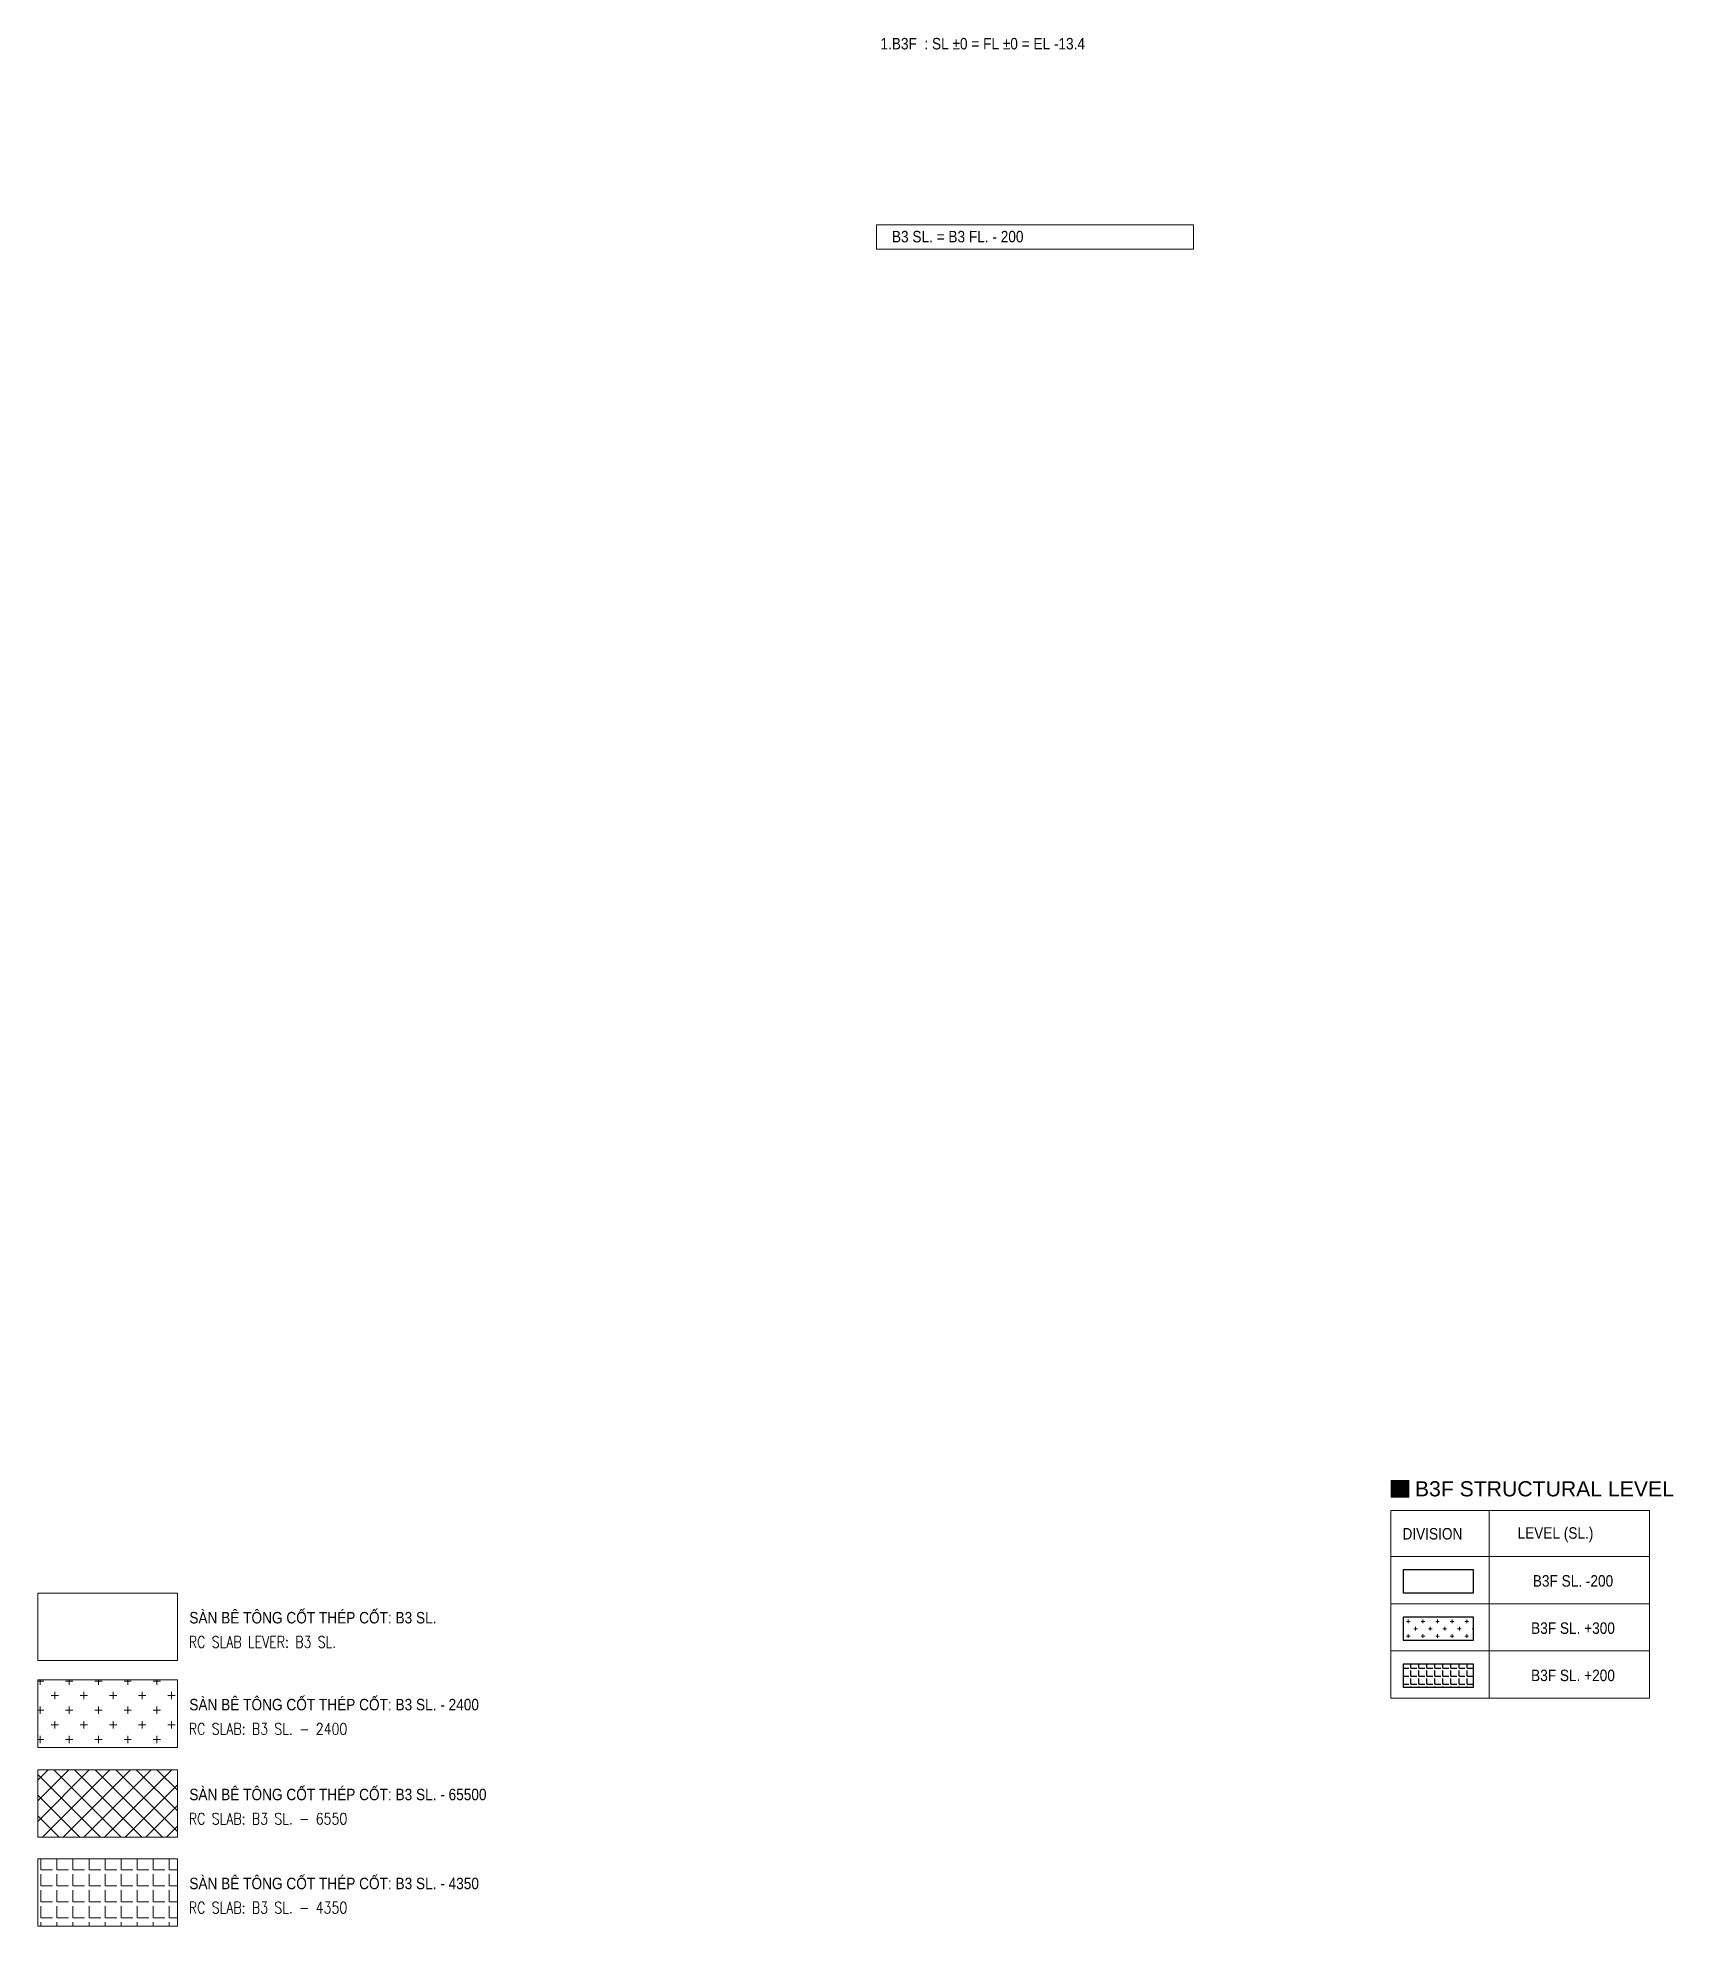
# Model space of a CAD drawing. Header units: millimetres. Extents: x -259680 to 953914, y -429648 to 90611.
# Drawn here: x 235788 to 306953, y -134987 to -52815 of the extents above; entities that cross this region are included whole.
import ezdxf
from ezdxf.enums import TextEntityAlignment as Align

# ---------------------------------------------------------------- set-up
doc = ezdxf.new("R2010")
doc.units = ezdxf.units.MM
doc.layers.get('0').update_dxf_attribs({"lineweight": 20})
doc.layers.get('Defpoints').update_dxf_attribs({"color": 151, "lineweight": 9})
for name, color, linetype, lineweight in [('$0$NDC_S_THIN LINE', 7, 'Continuous', 20), ('NDC_S_THIN LINE', 8, 'Continuous', 9), ('NDC_S_VN TEXT', 7, 'Continuous', 20)]:
    doc.layers.add(name, color=color, linetype=linetype, lineweight=lineweight)
for name, color, linetype in [('FOOTING BOTTOM LEVEL$0$@ SL+100 EL-1.3', 11, 'Continuous'), ('FOOTING BOTTOM LEVEL$0$@ SL+300 EL-1.1', 41, 'Continuous'), ('LEVEL-P', 8, 'Continuous')]:
    doc.layers.add(name, color=color, linetype=linetype)
doc.styles.add('FOOTING BOTTOM LEVEL$0$AREA MENSURATION$0$Style-Arial', font='arial.ttf')
doc.styles.add('NDC_ARIAL', font='arial.ttf', dxfattribs={"width": 0.85})
doc.styles.add('NDC_EN TXT', font='romans.shx', dxfattribs={"width": 0.8})

msp = doc.modelspace()

# ---------------------------------------------------------------- texts
at = {"style": 'FOOTING BOTTOM LEVEL$0$AREA MENSURATION$0$Style-Arial'}
msp.add_text('B3F STRUCTURAL LEVEL', height=660, dxfattribs=at).set_placement((295712.4, -115622.3), align=Align.TOP_LEFT)
at = {"layer": 'NDC_S_VN TEXT'}
for s, style, width, p in [('1.B3F  : SL %%P0 = FL %%P0 = EL -13.4', 'NDC_ARIAL', 0.85, (272455.2, -53072.2)), ('B3 SL. = B3 FL. - 200', 'NDC_ARIAL', 0.85, (272954.6, -61467)), ('SÀN BÊ TÔNG CỐT THÉP CỐT: B3 SL.', 'NDC_ARIAL', 0.85, (242383.1, -121561.8)), ('RC SLAB LEVER: B3 SL.', 'NDC_EN TXT', 0.8, (242362.9, -122618.2)), ('SÀN BÊ TÔNG CỐT THÉP CỐT: B3 SL. - 2400  ', 'NDC_ARIAL', 0.85, (242383.1, -125343)), ('RC SLAB: B3 SL. - 2400', 'NDC_EN TXT', 0.8, (242362.9, -126399.4)), ('SÀN BÊ TÔNG CỐT THÉP CỐT: B3 SL. - 65500  ', 'NDC_ARIAL', 0.85, (242383.1, -129254.2)), ('RC SLAB: B3 SL. - 6550', 'NDC_EN TXT', 0.8, (242362.9, -130310.6)), ('SÀN BÊ TÔNG CỐT THÉP CỐT: B3 SL. - 4350  ', 'NDC_ARIAL', 0.85, (242383.1, -133125.4)), ('RC SLAB: B3 SL. - 4350', 'NDC_EN TXT', 0.8, (242362.9, -134181.8))]:
    msp.add_text(s, height=500, dxfattribs=dict(at, style=style, width=width)).set_placement(p, align=Align.MIDDLE_LEFT)
at = {"layer": 'NDC_S_VN TEXT', "style": 'NDC_ARIAL', "width": 0.85}
for s, p in [('DIVISION', (295171.2, -117659.7)), ('LEVEL (SL.)', (300177.4, -117625.1))]:
    msp.add_text(s, height=500, dxfattribs=at).set_placement(p, align=Align.TOP_LEFT)
for s, p in [('B3F SL. -200', (302591.1, -120210.4)), ('B3F SL. +300', (302591.1, -122266)), ('B3F SL. +200', (302591.1, -124321.6))]:
    msp.add_text(s, height=500, dxfattribs=at).set_placement(p, align=Align.CENTER)

# ---------------------------------------------------------------- hatches: boundary and pattern name
at = {"layer": '$0$NDC_S_THIN LINE', "ltscale": 100}
h = msp.add_hatch(color=251, dxfattribs=at)
h.dxf.hatch_style = 1
h.paths.add_polyline_path([(295448.7, -115586.1), (294678.7, -115586.1), (294678.7, -116318.3), (295448.7, -116318.3)])
at = {"layer": 'LEVEL-P'}
h = msp.add_hatch(dxfattribs=at)
h.set_pattern_fill('ANGLE', color=256, scale=50)
h.set_pattern_definition([(0, (-265359.42, -122361.6), (0, 349.25), [254, -95.25]), (90, (-265359.42, -122361.6), (-349.25, 2e-14), [254, -95.25])])
h.paths.add_polyline_path([(298258.7, -123589.2), (295208.3, -123589.2), (295208.3, -124589.2), (298258.7, -124589.2)])
at = {"layer": 'NDC_S_THIN LINE', "ltscale": 100, "true_color": 0x58ba48}
h = msp.add_hatch(dxfattribs=at)
h.set_pattern_fill('CROSS', color=85, scale=50)
h.set_pattern_definition([(0, (-265359.42, -122361.6), (317.5, 317.5), [158.75, -476.25]), (90, (-265280.04, -122440.98), (-317.5, 317.5), [158.75, -476.25])])
h.paths.add_polyline_path([(298258.7, -121533.6), (295208.3, -121533.6), (295208.3, -122533.6), (298258.7, -122533.6)])
at = {"layer": 'NDC_S_THIN LINE', "ltscale": 100}
h = msp.add_hatch(dxfattribs=at)
h.set_pattern_fill('CROSS', color=251, scale=100)
h.set_pattern_definition([(0, (-229724, -144003.57), (635, 635), [317.5, -952.5]), (90, (-229565.2, -144162.3), (-635, 635), [317.5, -952.5])])
h.paths.add_polyline_path([(241863.7, -124272.4), (235787.9, -124272.4), (235787.9, -127204.6), (241863.7, -127204.6)])
h = msp.add_hatch(dxfattribs=at)
h.set_pattern_fill('ANSI37', color=251, scale=200)
h.set_pattern_definition([(45, (3321.5, -135693), (-449.0128, 449.0128), []), (135, (3321.5, -135693), (-449.0128, -449.0128), [])])
h.paths.add_polyline_path([(241863.7, -128183.6), (235787.9, -128183.6), (235787.9, -131115.8), (241863.7, -131115.8)])
h = msp.add_hatch(dxfattribs=at)
h.set_pattern_fill('ANGLE', color=251, scale=100)
h.set_pattern_definition([(0, (3321.5, -134623), (0, 698.5), [508, -190.5]), (90, (3321.5, -134623), (-698.5, 4e-14), [508, -190.5])])
h.paths.add_polyline_path([(241863.7, -132054.8), (235787.9, -132054.8), (235787.9, -134987), (241863.7, -134987)])

# ---------------------------------------------------------------- linework, layer by layer
for p, q in [((294660.6, -116899.4), (305926.1, -116899.4)), ((294660.6, -116899.4), (294660.6, -125066.1)), ((298940.4, -116899.4), (298940.4, -125066.1)), ((305926.1, -116899.4), (305926.1, -125066.1)), ((294660.6, -118899.4), (305926.1, -118899.4)), ((294660.6, -120955), (305926.1, -120955)), ((294660.6, -123010.5), (305926.1, -123010.5)), ((294660.6, -125066.1), (305926.1, -125066.1))]:
    msp.add_line(p, q)
msp.add_lwpolyline([(294678.7, -115586.1), (295448.7, -115586.1), (295448.7, -116318.3), (294678.7, -116318.3)], close=True)
at = {"layer": 'Defpoints', "ltscale": 100}
msp.add_lwpolyline([(272277.1, -60956.2), (286077.1, -60956.2), (286077.1, -62016.2), (272277.1, -62016.2)], close=True, dxfattribs=at)
at = {"layer": 'FOOTING BOTTOM LEVEL$0$@ SL+100 EL-1.3', "color": 7}
for points in [[(298258.7, -121533.6), (295208.3, -121533.6), (295208.3, -122533.6), (298258.7, -122533.6)], [(298258.7, -123589.2), (295208.3, -123589.2), (295208.3, -124589.2), (298258.7, -124589.2)]]:
    msp.add_lwpolyline(points, close=True, dxfattribs=at)
at = {"layer": 'FOOTING BOTTOM LEVEL$0$@ SL+300 EL-1.1', "color": 7}
msp.add_lwpolyline([(298258.7, -119478), (295208.3, -119478), (295208.3, -120478), (298258.7, -120478)], close=True, dxfattribs=at)
at = {"layer": 'NDC_S_THIN LINE', "ltscale": 100}
for points in [[(235787.9, -120491.2), (241863.7, -120491.2), (241863.7, -123423.4), (235787.9, -123423.4)], [(235787.9, -124272.4), (241863.7, -124272.4), (241863.7, -127204.6), (235787.9, -127204.6)], [(235787.9, -128183.6), (241863.7, -128183.6), (241863.7, -131115.8), (235787.9, -131115.8)], [(235787.9, -132054.8), (241863.7, -132054.8), (241863.7, -134987), (235787.9, -134987)]]:
    msp.add_lwpolyline(points, close=True, dxfattribs=at)

msp.set_redraw_order([(e.dxf.handle, doc.entitydb.next_handle()) for e in msp.query("TEXT MTEXT ATTDEF DIMENSION ARC_DIMENSION")])  # texts and dimensions are drawn at this point

doc.saveas('drawing.dxf')
